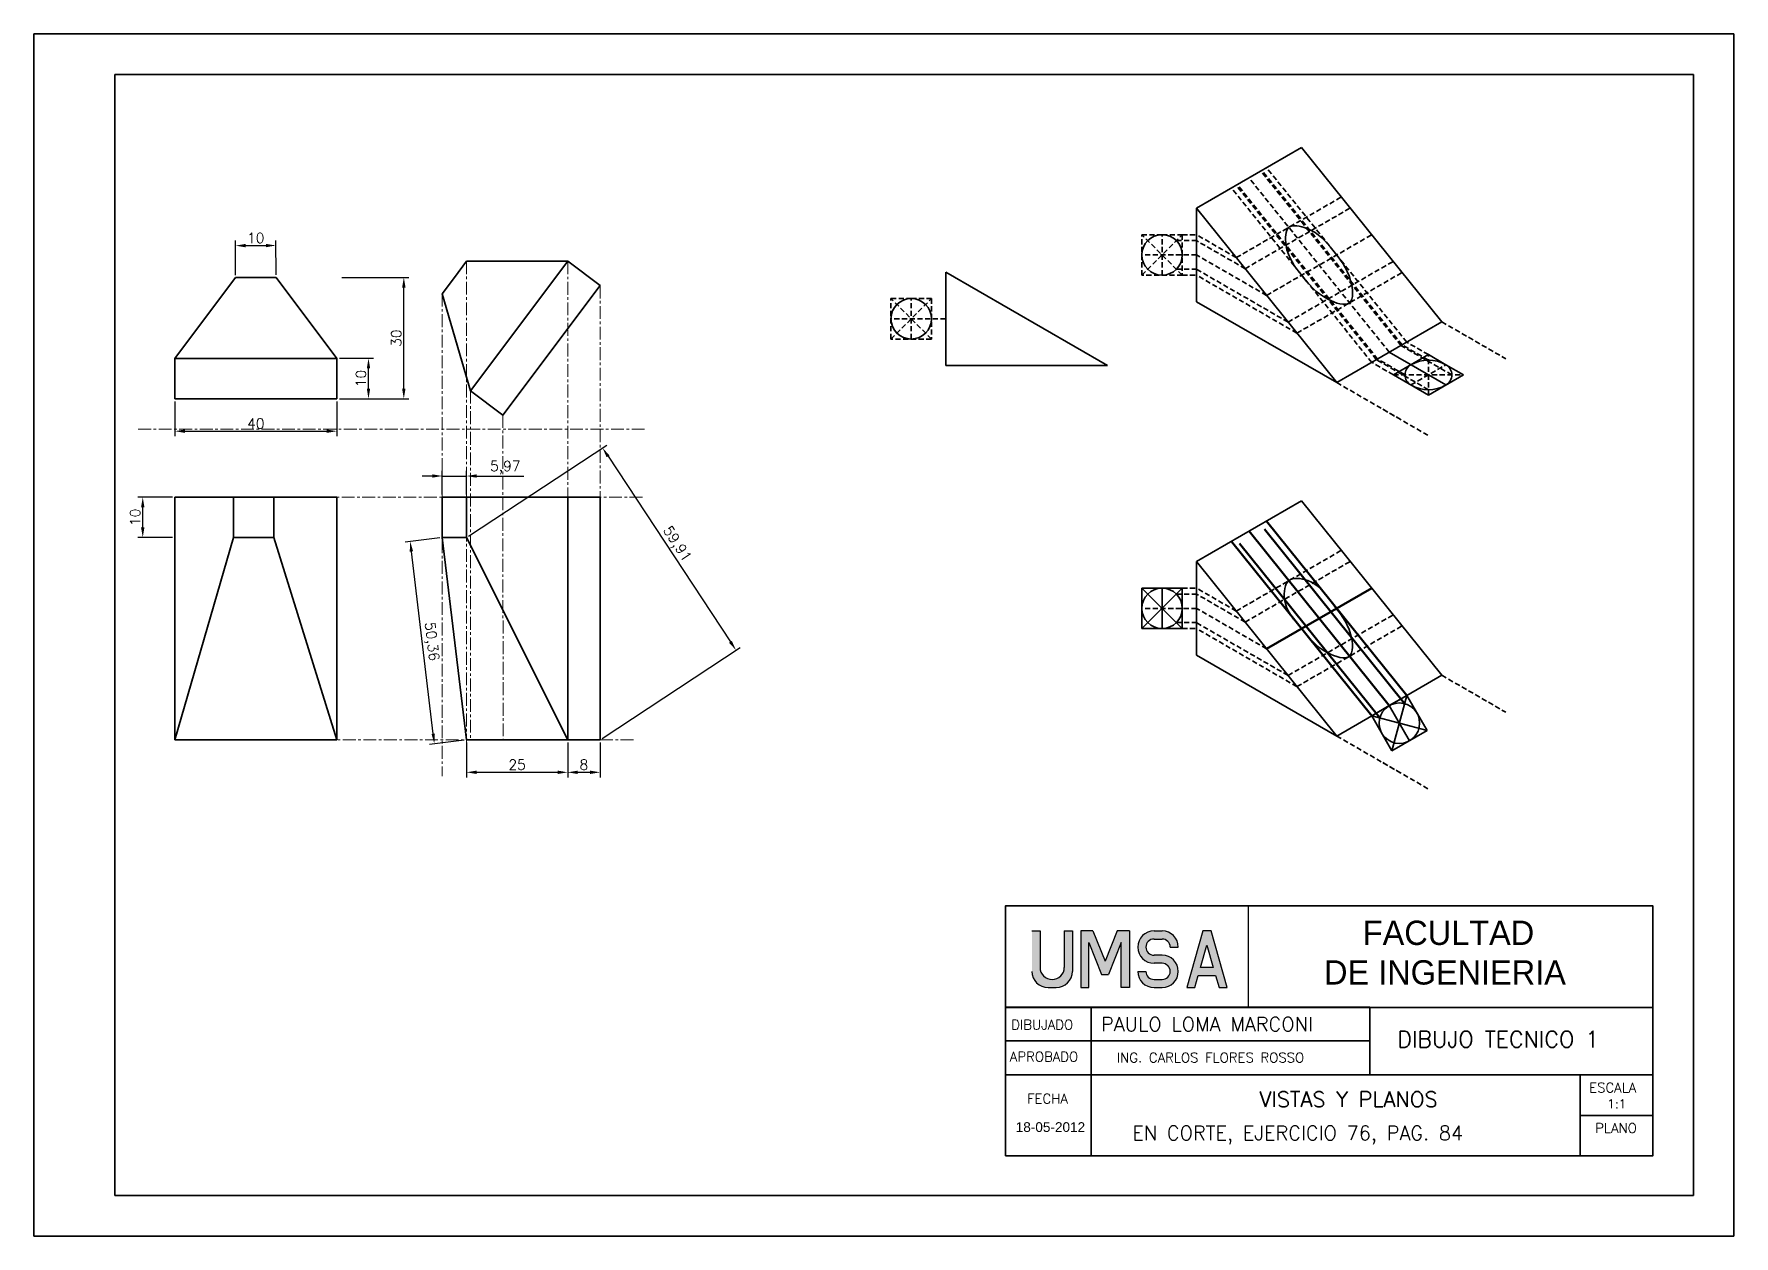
# Model space of a CAD drawing. Header units: millimetres. Extents: x -610 to 6844, y -355 to 774.
# Drawn here: x 3521.9 to 3941.9, y 3.6 to 300.6 of the extents above; entities that cross this region are included whole.
import ezdxf

# ---------------------------------------------------------------- set-up
doc = ezdxf.new("R2010")
doc.units = ezdxf.units.MM
doc.header["$LTSCALE"] = 0.1
doc.linetypes.add('CENTER', pattern=[50.8, 31.75, -6.35, 6.35, -6.35])
doc.linetypes.add('DASHED', pattern=[19.05, 12.7, -6.35])
for name, color, linetype, lineweight in [('A2', 2, 'Continuous', 30), ('COTAS', 2, 'Continuous', 9), ('COTAS @ 1', 2, 'Continuous', 9), ('EJES', 1, 'CENTER', 20), ('L2', 4, 'Continuous', 35), ('L3', 210, 'Continuous', 50), ('MARGEN', 5, 'Continuous', 35), ('SEG', 3, 'DASHED', 35), ('T1', 2, 'Continuous', 25), ('TEXT1', 2, 'Continuous', 20), ('TEXT2', 4, 'Continuous', 30)]:
    doc.layers.add(name, color=color, linetype=linetype, lineweight=lineweight)
doc.styles.add('ARIA', font='ARIALUNI.TTF')
doc.styles.add('SIMPLEX', font='simplex.shx')
doc.styles.get("Standard").update_dxf_attribs({"font": 'txt.shx', "height": 1})
doc.styles.add('TEXTO GRUESO', font='ARLRDBD.TTF')
doc.dimstyles.new('Anotativo', dxfattribs={"dimscale": 0, "dimtxt": 2.5, "dimasz": 2.5, "dimexe": 1.25, "dimexo": 0.625, "dimtad": 1, "dimtxsty": 'Standard', "dimcen": 2.5, "dimadec": 0, "dimazin": 0, "dimtfac": 1, "dimtmove": 0, "dimatfit": 3, "dimfxl": 0, "dimarcsym": 0})

msp = doc.modelspace()

# ---------------------------------------------------------------- texts
at = {"layer": 'A2', "style": 'SIMPLEX'}
for s, height, p in [('VISTAS Y PLANOS', 3.8, (3824.734, 35.519)), ('EN CORTE, EJERCICIO 76, PAG. 84', 3.5, (3793.258, 27.345))]:
    msp.add_text(s, height=height, dxfattribs=at).set_placement(p)
at = {"layer": 'L2', "insert": (3764.466, 31.753), "char_height": 2.4, "width": 11.65285, "attachment_point": 1, "style": 'ARIA'}
msp.add_mtext('18-05-2012', dxfattribs=at)
at = {"layer": 'T1', "insert": (3783.129, 57.75), "char_height": 3.5, "attachment_point": 1, "style": 'SIMPLEX'}
msp.add_mtext_dynamic_manual_height_columns(' PAULO LOMA MARCONI', width=68.80213, gutter_width=17.5, heights=[0], dxfattribs=at)
at = {"layer": 'TEXT1', "style": 'SIMPLEX'}
for s, height, p in [('DIBUJADO', 2.4, (3763.346, 54.667)), ('APROBADO', 2.4, (3763.032, 46.759)), ('ING. CARLOS FLORES ROSSO', 2.4, (3789.44, 46.534)), ('FECHA', 2.4, (3767.273, 36.37)), ('ESCALA', 2.4, (3906.162, 39.115)), ('1:1', 2.2, (3910.601, 35.197)), ('PLANO', 2.4, (3907.634, 29.103))]:
    msp.add_text(s, height=height, dxfattribs=at).set_placement(p)
at = {"layer": 'TEXT2'}
for s, height, style, p in [('FACULTAD', 6, 'TEXTO GRUESO', (3850.213, 75.556)), ('DE INGENIERIA', 6, 'TEXTO GRUESO', (3840.643, 65.774)), ('DIBUJO TECNICO 1', 4, 'SIMPLEX', (3858.744, 50.255))]:
    msp.add_text(s, height=height, dxfattribs=dict(at, style=style)).set_placement(p)

# ---------------------------------------------------------------- blocks, each defined once
blk = doc.blocks.new('*D47')
at = {"layer": 'COTAS', "color": 0, "lineweight": -2, "transparency": 16777216}
for p, q in [((3628.78, 125.59), (3628.78, 116.96)), ((3653.78, 125.59), (3653.78, 116.96)), ((3631.28, 118.21), (3651.28, 118.21))]:
    blk.add_line(p, q, dxfattribs=at)
at = {"layer": 'COTAS', "color": 0, "transparency": 16777216}
for points in [[(3631.28, 118.63), (3631.28, 117.79), (3628.78, 118.21)], [(3651.28, 118.63), (3651.28, 117.79), (3653.78, 118.21)]]:
    blk.add_solid(points, dxfattribs=at)
at = {"layer": 'Defpoints', "color": 0, "transparency": 16777216}
for p in [(3628.78, 126.21), (3653.78, 126.21), (3653.78, 118.21)]:
    blk.add_point(p, dxfattribs=at)
at = {"layer": 'COTAS', "color": 0, "transparency": 16777216, "insert": (3641.28, 120.09), "char_height": 2.5, "attachment_point": 5}
blk.add_mtext('25', dxfattribs=at)
blk = doc.blocks.new('*D48')
at = {"layer": 'COTAS', "color": 0, "lineweight": -2, "transparency": 16777216}
for p, q in [((3653.78, 125.59), (3653.78, 116.96)), ((3661.78, 125.59), (3661.78, 116.96)), ((3656.28, 118.21), (3659.28, 118.21))]:
    blk.add_line(p, q, dxfattribs=at)
at = {"layer": 'COTAS', "color": 0, "transparency": 16777216}
for points in [[(3656.28, 118.63), (3656.28, 117.79), (3653.78, 118.21)], [(3659.28, 118.63), (3659.28, 117.79), (3661.78, 118.21)]]:
    blk.add_solid(points, dxfattribs=at)
at = {"layer": 'Defpoints', "color": 0, "transparency": 16777216}
for p in [(3653.78, 126.21), (3661.78, 126.21), (3661.78, 118.21)]:
    blk.add_point(p, dxfattribs=at)
at = {"layer": 'COTAS', "color": 0, "transparency": 16777216, "insert": (3657.78, 120.09), "char_height": 2.5, "attachment_point": 5}
blk.add_mtext('8', dxfattribs=at)
blk = doc.blocks.new('*D49')
at = {"layer": 'COTAS', "color": 0, "lineweight": -2, "transparency": 16777216}
for p, q in [((3556.73, 209.87), (3556.73, 201.25)), ((3596.73, 209.87), (3596.73, 201.25)), ((3559.23, 202.5), (3594.23, 202.5))]:
    blk.add_line(p, q, dxfattribs=at)
at = {"layer": 'COTAS', "color": 0, "transparency": 16777216}
for points in [[(3559.23, 202.92), (3559.23, 202.08), (3556.73, 202.5)], [(3594.23, 202.92), (3594.23, 202.08), (3596.73, 202.5)]]:
    blk.add_solid(points, dxfattribs=at)
at = {"layer": 'Defpoints', "color": 0, "transparency": 16777216}
for p in [(3556.73, 210.5), (3596.73, 210.5), (3596.73, 202.5)]:
    blk.add_point(p, dxfattribs=at)
at = {"layer": 'COTAS', "color": 0, "transparency": 16777216, "insert": (3576.73, 204.38), "char_height": 2.5, "attachment_point": 5}
blk.add_mtext('40', dxfattribs=at)
blk = doc.blocks.new('*D50')
at = {"layer": 'COTAS', "color": 0, "lineweight": -2, "transparency": 16777216}
for p, q in [((3556.11, 186.21), (3547.54, 186.21)), ((3548.79, 178.71), (3548.79, 183.71)), ((3556.11, 176.21), (3547.54, 176.21))]:
    blk.add_line(p, q, dxfattribs=at)
at = {"layer": 'COTAS', "color": 0, "transparency": 16777216}
for points in [[(3548.37, 183.71), (3549.2, 183.71), (3548.79, 186.21)], [(3548.37, 178.71), (3549.2, 178.71), (3548.79, 176.21)]]:
    blk.add_solid(points, dxfattribs=at)
at = {"layer": 'Defpoints', "color": 0, "transparency": 16777216}
for p in [(3548.79, 186.21), (3556.73, 186.21), (3556.73, 176.21)]:
    blk.add_point(p, dxfattribs=at)
at = {"layer": 'COTAS', "color": 0, "transparency": 16777216, "insert": (3546.91, 181.21), "char_height": 2.5, "attachment_point": 5, "rotation": 90}
blk.add_mtext('10', dxfattribs=at)
blk = doc.blocks.new('*D51')
at = {"layer": 'COTAS', "color": 0, "lineweight": -2, "transparency": 16777216}
for p, q in [((3571.73, 241.09), (3571.7, 249.59)), ((3574.2, 248.35), (3579.2, 248.37)), ((3581.73, 241.12), (3581.7, 249.63))]:
    blk.add_line(p, q, dxfattribs=at)
at = {"layer": 'COTAS', "color": 0, "transparency": 16777216}
for points in [[(3574.2, 248.77), (3574.21, 247.93), (3571.7, 248.34)], [(3579.2, 248.78), (3579.21, 247.95), (3581.7, 248.38)]]:
    blk.add_solid(points, dxfattribs=at)
at = {"layer": 'Defpoints', "color": 0, "transparency": 16777216}
for p in [(3581.7, 248.38), (3571.73, 240.46), (3581.73, 240.5)]:
    blk.add_point(p, dxfattribs=at)
at = {"layer": 'COTAS', "color": 0, "transparency": 16777216, "insert": (3576.7, 250.23), "char_height": 2.5, "attachment_point": 5, "rotation": 0.207}
blk.add_mtext('10', dxfattribs=at)
blk = doc.blocks.new('*D52')
at = {"layer": 'COTAS', "color": 0, "lineweight": -2, "transparency": 16777216}
for p, q in [((3622.18, 176.14), (3613.63, 175.11)), ((3620.55, 127.74), (3615.17, 172.78)), ((3628.16, 126.14), (3619.6, 125.11))]:
    blk.add_line(p, q, dxfattribs=at)
at = {"layer": 'COTAS', "color": 0, "transparency": 16777216}
for points in [[(3615.58, 172.83), (3614.75, 172.73), (3614.87, 175.26)], [(3620.96, 127.79), (3620.13, 127.7), (3620.84, 125.26)]]:
    blk.add_solid(points, dxfattribs=at)
at = {"layer": 'Defpoints', "color": 0, "transparency": 16777216}
for p in [(3614.87, 175.26), (3622.8, 176.21), (3628.78, 126.21)]:
    blk.add_point(p, dxfattribs=at)
at = {"layer": 'COTAS', "color": 0, "transparency": 16777216, "insert": (3619.92, 150.51), "char_height": 2.5, "attachment_point": 5, "rotation": 276.8143}
blk.add_mtext('50,36', dxfattribs=at)
blk = doc.blocks.new('*D53')
at = {"layer": 'COTAS', "color": 0, "lineweight": -2, "transparency": 16777216}
for p, q in [((3597.36, 220.5), (3605.81, 220.5)), ((3604.56, 213), (3604.56, 218)), ((3597.36, 210.5), (3605.81, 210.5))]:
    blk.add_line(p, q, dxfattribs=at)
at = {"layer": 'COTAS', "color": 0, "transparency": 16777216}
for points in [[(3604.15, 218), (3604.98, 218), (3604.56, 220.5)], [(3604.15, 213), (3604.98, 213), (3604.56, 210.5)]]:
    blk.add_solid(points, dxfattribs=at)
at = {"layer": 'Defpoints', "color": 0, "transparency": 16777216}
for p in [(3596.73, 220.5), (3604.56, 220.5), (3596.73, 210.5)]:
    blk.add_point(p, dxfattribs=at)
at = {"layer": 'COTAS', "color": 0, "transparency": 16777216, "insert": (3602.69, 215.5), "char_height": 2.5, "attachment_point": 5, "rotation": 90}
blk.add_mtext('10', dxfattribs=at)
blk = doc.blocks.new('*D54')
at = {"layer": 'COTAS', "color": 0, "lineweight": -2, "transparency": 16777216}
for p, q in [((3597.98, 240.5), (3614.54, 240.5)), ((3613.29, 213), (3613.29, 238)), ((3597.98, 210.5), (3614.54, 210.5))]:
    blk.add_line(p, q, dxfattribs=at)
at = {"layer": 'COTAS', "color": 0, "transparency": 16777216}
for points in [[(3612.87, 238), (3613.71, 238), (3613.29, 240.5)], [(3612.87, 213), (3613.71, 213), (3613.29, 210.5)]]:
    blk.add_solid(points, dxfattribs=at)
at = {"layer": 'Defpoints', "color": 0, "transparency": 16777216}
for p in [(3597.36, 240.5), (3613.29, 240.5), (3597.36, 210.5)]:
    blk.add_point(p, dxfattribs=at)
at = {"layer": 'COTAS', "color": 0, "transparency": 16777216, "insert": (3611.42, 225.5), "char_height": 2.5, "attachment_point": 5, "rotation": 90}
blk.add_mtext('30', dxfattribs=at)
blk = doc.blocks.new('*D55')
at = {"layer": 'COTAS', "color": 0, "lineweight": -2, "transparency": 16777216}
for p, q in [((3629.3, 176.55), (3663.41, 199.06)), ((3663.74, 196.29), (3693.99, 150.46)), ((3662.3, 126.55), (3696.41, 149.06))]:
    blk.add_line(p, q, dxfattribs=at)
at = {"layer": 'COTAS', "color": 0, "transparency": 16777216}
for points in [[(3664.09, 196.52), (3663.4, 196.06), (3662.37, 198.38)], [(3694.33, 150.69), (3693.64, 150.23), (3695.36, 148.38)]]:
    blk.add_solid(points, dxfattribs=at)
at = {"layer": 'Defpoints', "color": 0, "transparency": 16777216}
for p in [(3628.78, 176.21), (3695.36, 148.38), (3661.78, 126.21)]:
    blk.add_point(p, dxfattribs=at)
at = {"layer": 'COTAS', "color": 0, "transparency": 16777216, "insert": (3680.6, 174.52), "char_height": 2.5, "attachment_point": 5, "rotation": 303.4225}
blk.add_mtext('59,91', dxfattribs=at)
blk = doc.blocks.new('*D56')
at = {"layer": 'COTAS', "color": 0, "lineweight": -2, "transparency": 16777216}
for p, q in [((3620.3, 191.42), (3617.8, 191.42)), ((3622.8, 186.84), (3622.8, 192.67)), ((3622.8, 191.42), (3628.78, 191.42)), ((3628.78, 186.84), (3628.78, 192.67)), ((3631.28, 191.42), (3642.95, 191.42))]:
    blk.add_line(p, q, dxfattribs=at)
at = {"layer": 'COTAS', "color": 0, "transparency": 16777216}
for points in [[(3620.3, 191.84), (3620.3, 191.01), (3622.8, 191.42)], [(3631.28, 191.84), (3631.28, 191.01), (3628.78, 191.42)]]:
    blk.add_solid(points, dxfattribs=at)
at = {"layer": 'Defpoints', "color": 0, "transparency": 16777216}
for p in [(3628.78, 191.42), (3622.8, 186.21), (3628.78, 186.21)]:
    blk.add_point(p, dxfattribs=at)
at = {"layer": 'COTAS', "color": 0, "transparency": 16777216, "insert": (3638.36, 193.51), "char_height": 2.5, "attachment_point": 5}
blk.add_mtext('5,97', dxfattribs=at)

# ---------------------------------------------------------------- dimensions: what is measured, and where the dimension line sits
at = {"layer": 'COTAS @ 1'}
for p1, p2, distance, picture, middle in [((3571.732, 240.461), (3581.732, 240.497), 7.878, '*D51', (3576.697, 250.233)), ((3597.357, 210.497), (3597.357, 240.497), -15.934, '*D54', (3611.416, 225.497)), ((3596.732, 210.497), (3596.732, 220.497), -7.831, '*D53', (3602.688, 215.497)), ((3628.779, 176.21), (3661.776, 126.21), 40.242, '*D55', (3680.603, 174.523)), ((3622.8042, 186.2104), (3628.779, 186.2104), 5.2116, '*D56', (3638.3623, 193.5053)), ((3556.732, 176.21), (3556.732, 186.21), 7.946, '*D50', (3546.911, 181.21)), ((3628.779, 126.21), (3622.804, 176.21), 7.992, '*D52', (3619.925, 150.509))]:
    dim = msp.add_aligned_dim(p1=p1, p2=p2, distance=distance, dimstyle='Anotativo', override={"dimscale": 1, "dimtix": 0, "dimtofl": 1, "dimtmove": 0, "dimatfit": 3}, dxfattribs=at)
    dim.commit()
    dim.dimension.update_dxf_attribs({"geometry": picture, "text_midpoint": middle})
for base, p1, p2, picture, middle in [((3596.732, 202.501), (3556.732, 210.497), (3596.732, 210.497), '*D49', (3576.732, 204.376)), ((3653.779, 118.21), (3628.779, 126.21), (3653.779, 126.21), '*D47', (3641.279, 120.085)), ((3661.776, 118.211), (3653.779, 126.21), (3661.776, 126.21), '*D48', (3657.778, 120.086))]:
    dim = msp.add_linear_dim(base=base, p1=p1, p2=p2, dimstyle='Anotativo', override={"dimscale": 1, "dimtix": 0, "dimtofl": 1, "dimtmove": 0, "dimatfit": 3}, dxfattribs=at)
    dim.commit()
    dim.dimension.update_dxf_attribs({"geometry": picture, "text_midpoint": middle})

# ---------------------------------------------------------------- hatches: boundary and pattern name
at = {"layer": 'TEXT2'}
h = msp.add_hatch(color=256, dxfattribs=at)
edge = h.paths.add_edge_path()
edge.add_arc((3773.468, 70.022), 3, 180, 360)
edge.add_line((3776.468, 70.022), (3776.468, 79.022))
edge.add_line((3776.468, 79.022), (3778.468, 79.022))
edge.add_line((3778.468, 79.022), (3778.468, 69.022))
edge.add_arc((3774.468, 69.022), 4, 270, 360, ccw=False)
edge.add_line((3774.468, 65.022), (3772.468, 65.022))
edge.add_arc((3772.468, 69.022), 4, 180, 270, ccw=False)
edge.add_line((3768.468, 69.022), (3768.468, 79.022))
edge.add_line((3768.468, 79.022), (3770.468, 79.022))
edge.add_line((3770.468, 79.022), (3770.468, 70.022))
msp.add_hatch(color=256, dxfattribs=at).paths.add_polyline_path([(3785.693, 68.28), (3787.407, 68.28), (3790.55, 76.137), (3790.55, 65.022), (3792.55, 65.022), (3792.55, 79.022), (3789.55, 79.022), (3786.55, 71.522), (3783.55, 79.022), (3780.55, 79.022), (3780.55, 65.022), (3782.55, 65.022), (3782.55, 76.137)])
h = msp.add_hatch(color=256, dxfattribs=at)
edge = h.paths.add_edge_path()
edge.add_line((3798.631, 79.022), (3800.631, 79.022))
edge.add_arc((3800.631, 75.022), 4, 0, 90, ccw=False)
edge.add_line((3804.631, 75.022), (3802.631, 75.022))
edge.add_arc((3800.631, 75.022), 2, 0, 90)
edge.add_line((3800.631, 77.022), (3798.631, 77.022))
edge.add_arc((3798.631, 75.022), 2, 90, 270)
edge.add_line((3798.631, 73.022), (3800.631, 73.022))
edge.add_arc((3800.631, 69.022), 4, -90, 90, ccw=False)
edge.add_line((3800.631, 65.022), (3798.631, 65.022))
edge.add_arc((3798.631, 69.022), 4, 180, 270, ccw=False)
edge.add_line((3794.631, 69.022), (3796.631, 69.022))
edge.add_arc((3798.631, 69.022), 2, 180, 270)
edge.add_line((3798.631, 67.022), (3800.631, 67.022))
edge.add_arc((3800.631, 69.022), 2, 270, 450)
edge.add_line((3800.631, 71.022), (3798.631, 71.022))
edge.add_arc((3798.631, 75.022), 4, 90, 270, ccw=False)
h = msp.add_hatch(color=256, dxfattribs=at)
h.paths.add_polyline_path([(3813.284, 70.022), (3810.141, 70.022), (3811.712, 75.522)], flags=16)
h.paths.add_polyline_path([(3809.57, 68.022), (3813.855, 68.022), (3814.712, 65.022), (3816.712, 65.022), (3812.712, 79.022), (3810.712, 79.022), (3806.712, 65.022), (3808.712, 65.022)])

# ---------------------------------------------------------------- linework, layer by layer
at = {"layer": 'EJES'}
for p, q in [((3628.779, 244.496), (3628.779, 125.67)), ((3653.779, 244.484), (3653.779, 136.21)), ((3622.804, 236.477), (3622.804, 117.291)), ((3661.776, 238.48), (3661.776, 136.21)), ((3629.764, 212.495), (3629.764, 126.21)), ((3637.761, 206.492), (3637.813, 126.21)), ((3547.668, 202.981), (3672.732, 202.981)), ((3567.467, 186.21), (3672.434, 186.21)), ((3582.991, 126.21), (3628.779, 126.21)), ((3661.776, 126.21), (3670.595, 126.21))]:
    msp.add_line(p, q, dxfattribs=at)
at = {"layer": 'L2'}
for p, q in [((3941.923, 300.639), (3521.923, 300.639)), ((3521.923, 300.639), (3521.923, 3.639)), ((3941.923, 3.639), (3941.923, 300.639)), ((3931.923, 290.639), (3541.923, 290.639)), ((3541.923, 290.639), (3541.923, 13.639)), ((3931.923, 13.639), (3931.923, 290.639)), ((3835.108, 272.594), (3809.128, 257.594)), ((3869.749, 229.5), (3835.108, 272.594)), ((3809.128, 234.5), (3809.128, 257.594)), ((3843.769, 214.5), (3809.128, 257.594)), ((3625.777, 240.497), (3628.779, 244.496)), ((3628.779, 244.496), (3653.779, 244.484)), ((3653.779, 244.484), (3629.764, 212.495)), ((3661.776, 238.48), (3653.779, 244.484)), ((3571.732, 240.461), (3556.732, 220.497)), ((3576.732, 240.497), (3571.732, 240.461)), ((3576.732, 240.497), (3581.732, 240.497)), ((3581.732, 240.497), (3596.732, 220.497)), ((3625.777, 240.497), (3622.804, 236.477)), ((3747.164, 218.724), (3747.164, 241.818)), ((3787.164, 218.724), (3747.164, 241.818)), ((3622.804, 236.477), (3629.764, 212.495)), ((3637.761, 206.492), (3661.776, 238.48)), ((3843.769, 214.5), (3809.128, 234.5)), ((3843.769, 214.5), (3869.749, 229.5)), ((3596.732, 220.497), (3556.732, 220.497)), ((3556.732, 220.497), (3556.732, 210.497)), ((3596.732, 210.497), (3596.732, 220.497)), ((3747.164, 218.724), (3787.164, 218.724)), ((3856.759, 222), (3870.761, 213.916)), ((3866.431, 221.416), (3857.77, 216.416)), ((3870.761, 218.916), (3866.431, 221.416)), ((3875.091, 216.416), (3870.761, 218.916)), ((3857.77, 216.416), (3866.431, 211.416)), ((3866.431, 216.416), (3870.761, 213.916)), ((3866.431, 211.416), (3875.091, 216.416)), ((3556.732, 210.497), (3596.732, 210.497)), ((3629.764, 212.495), (3637.761, 206.492)), ((3556.732, 186.21), (3596.732, 186.21)), ((3556.732, 126.21), (3556.732, 186.21)), ((3571.208, 186.21), (3571.208, 176.21)), ((3581.208, 176.21), (3581.208, 186.21)), ((3581.208, 186.21), (3596.732, 186.21)), ((3596.732, 186.21), (3596.732, 126.21)), ((3622.804, 186.21), (3661.776, 186.21)), ((3661.776, 186.21), (3622.804, 186.21)), ((3622.804, 186.21), (3622.804, 176.21)), ((3628.779, 176.21), (3628.779, 186.21)), ((3653.779, 186.21), (3653.779, 126.21)), ((3661.776, 186.21), (3661.776, 126.21)), ((3835.108, 185.274), (3809.128, 170.274)), ((3869.749, 142.18), (3835.108, 185.274)), ((3571.208, 176.21), (3556.732, 126.21)), ((3571.208, 176.21), (3581.208, 176.21)), ((3581.208, 176.21), (3596.732, 126.21)), ((3628.779, 176.21), (3622.804, 176.21)), ((3622.804, 176.21), (3628.779, 126.21)), ((3653.779, 126.21), (3628.779, 176.21)), ((3809.128, 147.18), (3809.128, 170.274)), ((3843.769, 127.18), (3809.128, 170.274)), ((3795.616, 153.727), (3795.616, 163.727)), ((3795.616, 163.727), (3800.616, 163.727)), ((3805.616, 153.727), (3795.616, 163.727)), ((3795.616, 153.727), (3805.616, 163.727)), ((3800.616, 153.727), (3800.616, 163.727)), ((3800.616, 163.727), (3805.616, 163.727)), ((3805.616, 163.727), (3805.616, 153.727)), ((3805.616, 153.727), (3795.616, 153.727)), ((3843.769, 127.18), (3809.128, 147.18)), ((3843.769, 127.18), (3869.749, 142.18)), ((3852.429, 132.18), (3856.759, 134.68)), ((3856.759, 134.68), (3861.089, 137.18)), ((3861.759, 126.019), (3856.759, 134.68)), ((3857.429, 123.519), (3861.089, 137.18)), ((3861.089, 137.18), (3866.089, 128.519)), ((3857.429, 123.519), (3852.429, 132.18)), ((3866.089, 128.519), (3852.429, 132.18)), ((3596.732, 126.21), (3556.732, 126.21)), ((3628.779, 126.21), (3661.776, 126.21)), ((3866.089, 128.519), (3857.429, 123.519)), ((3541.923, 13.639), (3931.923, 13.639)), ((3521.923, 3.639), (3941.923, 3.639))]:
    msp.add_line(p, q, dxfattribs=at)
msp.add_lwpolyline([(3870.761, 218.916, 0.2679492), (3862.1, 218.916, 0.5773503), (3862.1, 213.916, 0.2679492), (3870.761, 213.916, 0.5773503), (3870.761, 218.916, 1.7320508)], format="xyb", dxfattribs=at)
for centre in [(3800.616, 246.047), (3738.652, 230.271), (3800.616, 158.727), (3859.259, 130.349)]:
    msp.add_circle(centre, 5, dxfattribs=at)
for points, knots in [([(3831.939, 252.877), (3831.082, 252.175), (3830.82, 246.422), (3835.249, 240.894), (3839.552, 235.397), (3845.899, 233.336), (3846.939, 234.217)], [5.1940314, 5.1940314, 5.1940314, 5.1940314, 9.647218, 18.0206738, 26.7906836, 32.2326309, 32.2326309, 32.2326309, 32.2326309]), ([(3831.939, 252.877), (3832.809, 253.563), (3838.484, 252.582), (3842.93, 247.068), (3847.373, 241.684), (3848.022, 235.043), (3846.939, 234.217)], [5.1940314, 5.1940314, 5.1940314, 5.1940314, 9.647218, 18.0206738, 26.7906836, 32.2326309, 32.2326309, 32.2326309, 32.2326309]), ([(3831.939, 165.557), (3830.925, 164.848), (3830.136, 158.949), (3835.491, 153.69), (3839.432, 147.944), (3845.886, 145.977), (3846.939, 146.896)], [5.1759147, 5.1759147, 5.1759147, 5.1759147, 9.9101951, 18.2755468, 27.0155134, 32.5363653, 32.5363653, 32.5363653, 32.5363653]), ([(3831.939, 165.557), (3832.852, 166.389), (3838.78, 165.865), (3842.735, 159.485), (3847.476, 154.378), (3847.977, 147.65), (3846.849, 146.825)], [5.1759147, 5.1759147, 5.1759147, 5.1759147, 9.9101951, 18.2755468, 27.0155134, 32.5363653, 32.5363653, 32.5363653, 32.5363653])]:
    msp.add_open_spline(points, degree=3, knots=knots, dxfattribs=at)
at = {"layer": 'L3'}
for p, q in [((3856.759, 134.68), (3822.118, 177.774)), ((3860.553, 135.179), (3825.912, 178.273)), ((3861.089, 137.18), (3826.448, 180.274)), ((3852.429, 132.18), (3817.788, 175.274)), ((3854.429, 131.643), (3819.788, 174.737)), ((3826.448, 148.727), (3852.429, 163.727))]:
    msp.add_line(p, q, dxfattribs=at)
at = {"layer": 'MARGEN'}
for p, q in [((3761.91, 60.153), (3851.931, 60.153)), ((3761.91, 60.095), (3921.91, 60.095)), ((3783.129, 60.153), (3783.129, 23.453)), ((3851.931, 60.153), (3851.931, 43.453)), ((3761.91, 51.853), (3851.931, 51.853)), ((3761.91, 43.453), (3921.91, 43.453)), ((3903.91, 43.453), (3903.91, 23.453)), ((3903.91, 33.453), (3921.91, 33.453))]:
    msp.add_line(p, q, dxfattribs=at)
msp.add_lwpolyline([(3761.91, 23.453), (3921.91, 23.453), (3921.91, 85.212), (3761.91, 85.212)], close=True, dxfattribs=at)
at = {"layer": 'SEG'}
for p, q in [((3856.759, 222), (3822.118, 265.094)), ((3859.646, 223.667), (3825.005, 266.761)), ((3859.929, 223.83), (3825.288, 266.924)), ((3861.089, 224.5), (3826.448, 267.594)), ((3852.429, 219.5), (3817.788, 262.594)), ((3853.589, 220.17), (3818.948, 263.264)), ((3853.872, 220.333), (3819.231, 263.427)), ((3818.948, 245.377), (3844.929, 260.377)), ((3821.145, 242.645), (3847.126, 257.645)), ((3795.616, 241.047), (3795.616, 251.047)), ((3795.616, 251.047), (3800.616, 251.047)), ((3805.616, 241.047), (3795.616, 251.047)), ((3795.616, 241.047), (3805.616, 251.047)), ((3800.616, 241.047), (3800.616, 251.047)), ((3800.616, 251.047), (3805.616, 251.047)), ((3804.152, 249.583), (3809.128, 249.583)), ((3805.616, 251.047), (3805.616, 241.047)), ((3805.616, 251.047), (3809.128, 251.047)), ((3818.948, 245.377), (3809.128, 251.047)), ((3821.145, 242.645), (3809.128, 249.583)), ((3826.448, 236.047), (3852.429, 251.047)), ((3809.128, 246.047), (3795.616, 246.047)), ((3826.448, 236.047), (3809.128, 246.047)), ((3831.752, 229.45), (3857.732, 244.45)), ((3805.616, 241.047), (3795.616, 241.047)), ((3804.152, 242.512), (3809.128, 242.512)), ((3805.616, 241.047), (3809.128, 241.047)), ((3831.752, 229.45), (3809.128, 242.512)), ((3833.948, 226.717), (3809.128, 241.047)), ((3833.948, 226.717), (3859.929, 241.717)), ((3733.652, 225.271), (3733.652, 235.271)), ((3733.652, 235.271), (3738.652, 235.271)), ((3743.652, 225.271), (3733.652, 235.271)), ((3733.652, 225.271), (3743.652, 235.271)), ((3738.652, 225.271), (3738.652, 235.271)), ((3738.652, 235.271), (3743.652, 235.271)), ((3743.652, 235.271), (3743.652, 225.271)), ((3747.164, 230.271), (3733.652, 230.271)), ((3869.749, 229.5), (3885.557, 220.374)), ((3743.652, 225.271), (3733.652, 225.271)), ((3872.204, 216.416), (3859.646, 223.667)), ((3866.431, 220.077), (3859.929, 223.83)), ((3866.431, 221.416), (3861.089, 224.5)), ((3857.77, 216.416), (3852.429, 219.5)), ((3866.431, 212.756), (3853.589, 220.17)), ((3860.657, 216.416), (3853.872, 220.333)), ((3862.1, 213.916), (3870.761, 218.916)), ((3866.431, 211.416), (3866.431, 221.416)), ((3843.769, 214.5), (3866.514, 201.368)), ((3857.77, 216.416), (3875.091, 216.416)), ((3855.141, 207.934), (3859.471, 205.434)), ((3818.948, 158.057), (3844.929, 173.057)), ((3821.145, 155.324), (3847.126, 170.324)), ((3804.152, 162.262), (3809.128, 162.262)), ((3805.616, 163.727), (3809.128, 163.727)), ((3818.948, 158.057), (3809.128, 163.727)), ((3821.145, 155.324), (3809.128, 162.262)), ((3809.128, 158.727), (3795.616, 158.727)), ((3826.448, 148.727), (3809.128, 158.727)), ((3831.752, 142.129), (3857.732, 157.129)), ((3804.152, 155.191), (3809.128, 155.191)), ((3805.616, 153.727), (3809.128, 153.727)), ((3831.752, 142.129), (3809.128, 155.191)), ((3833.948, 139.396), (3809.128, 153.727)), ((3833.948, 139.396), (3859.929, 154.396)), ((3869.749, 142.18), (3885.557, 133.053)), ((3843.769, 127.18), (3866.514, 114.047)), ((3855.141, 120.613), (3859.471, 118.113))]:
    msp.add_line(p, q, dxfattribs=at)
at = {"layer": 'TEXT2'}
for p, q in [((3821.91, 85.095), (3821.91, 60.095)), ((3768.468, 79.022), (3770.468, 79.022)), ((3770.468, 79.022), (3770.468, 70.022)), ((3776.468, 79.022), (3778.468, 79.022)), ((3776.468, 79.022), (3776.468, 70.022)), ((3778.468, 79.022), (3778.468, 69.022)), ((3780.55, 79.022), (3780.55, 65.022)), ((3783.55, 79.022), (3780.55, 79.022)), ((3782.55, 65.022), (3782.55, 76.137)), ((3782.55, 76.137), (3785.693, 68.28)), ((3783.55, 79.022), (3786.55, 71.522)), ((3789.55, 79.022), (3786.55, 71.522)), ((3790.55, 76.137), (3787.407, 68.28)), ((3792.55, 79.022), (3789.55, 79.022)), ((3790.55, 65.022), (3790.55, 76.137)), ((3792.55, 79.022), (3792.55, 65.022)), ((3798.631, 79.022), (3800.631, 79.022)), ((3798.631, 77.022), (3800.631, 77.022)), ((3800.631, 73.022), (3798.631, 73.022)), ((3802.631, 75.022), (3804.631, 75.022)), ((3810.141, 70.022), (3811.712, 75.522)), ((3811.712, 75.522), (3813.284, 70.022)), ((3785.693, 68.28), (3787.407, 68.28)), ((3794.631, 69.022), (3796.631, 69.022)), ((3800.631, 71.022), (3798.631, 71.022)), ((3808.712, 65.022), (3809.57, 68.022)), ((3809.57, 68.022), (3813.855, 68.022)), ((3813.284, 70.022), (3810.141, 70.022)), ((3813.855, 68.022), (3814.712, 65.022)), ((3772.468, 65.022), (3774.468, 65.022)), ((3780.55, 65.022), (3782.55, 65.022)), ((3792.55, 65.022), (3790.55, 65.022)), ((3798.631, 67.022), (3800.631, 67.022)), ((3798.631, 65.022), (3800.631, 65.022)), ((3814.712, 65.022), (3816.712, 65.022))]:
    msp.add_line(p, q, dxfattribs=at)
msp.add_lwpolyline([(3816.712, 65.022), (3812.712, 79.022), (3810.712, 79.022), (3806.712, 65.022), (3808.712, 65.022)], dxfattribs=at)
for centre, radius, start, end in [((3798.631, 75.022), 4, 90, 270), ((3798.631, 75.022), 2, 90, 270), ((3800.631, 75.022), 4, 0, 90), ((3800.631, 75.022), 2, 0, 90), ((3800.631, 69.022), 4, 270, 90), ((3772.468, 69.022), 4, 180, 270), ((3773.468, 70.022), 3, 180, 0), ((3774.468, 69.022), 4, 270, 0), ((3798.631, 69.022), 4, 180, 270), ((3798.631, 69.022), 2, 180, 270), ((3800.631, 69.022), 2, 270, 90)]:
    msp.add_arc(centre, radius, start, end, dxfattribs=at)

msp.set_redraw_order([(e.dxf.handle, doc.entitydb.next_handle()) for e in msp.query("TEXT MTEXT ATTDEF DIMENSION ARC_DIMENSION")])  # texts and dimensions are drawn at this point

doc.saveas('drawing.dxf')
